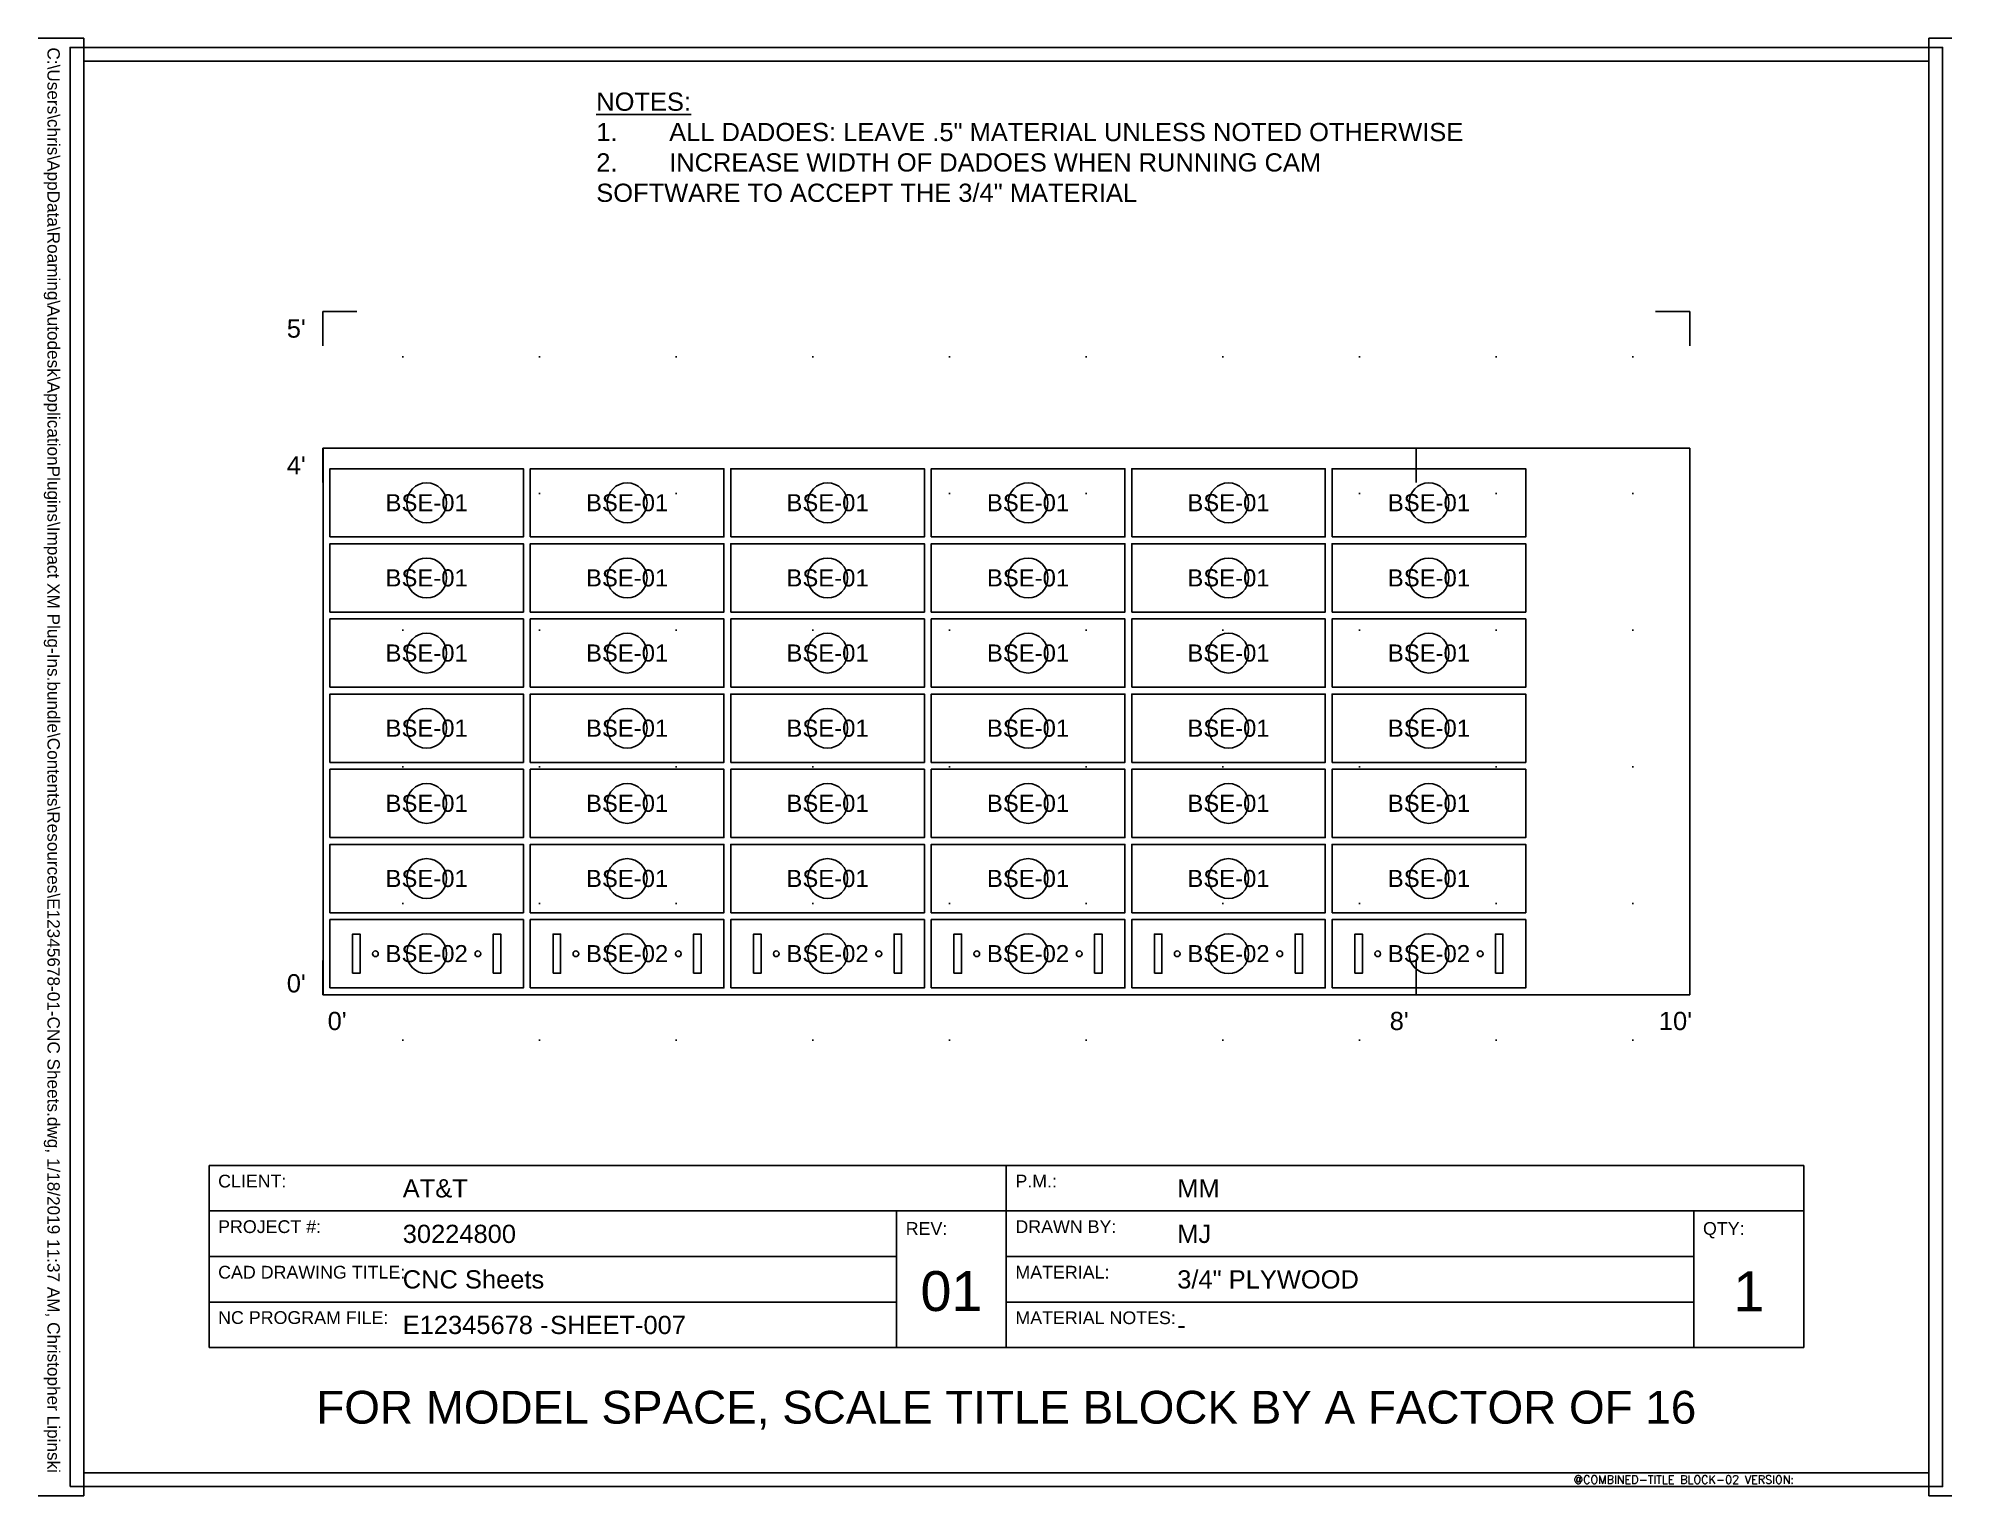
# Model space of a CAD drawing. Header units: inches. Extents: x 292 to 1880, y 512 to 1390.
# Drawn here: x 1312 to 1480, y 512 to 640 of the extents above; entities that cross this region are included whole.
import ezdxf
from ezdxf.enums import TextEntityAlignment as Align

# ---------------------------------------------------------------- set-up
doc = ezdxf.new("R2010")
doc.units = ezdxf.units.IN
doc.header["$MEASUREMENT"] = 0
doc.layers.get('Defpoints').update_dxf_attribs({"true_color": 0xff8080})
for name, color, linetype in [('0_GRID', 11, 'Continuous'), ('MD_Annotation', 4, 'Continuous'), ('MD_Title Blocks', 40, 'Continuous'), ('NC_Drill_D0.5', 104, 'Continuous'), ('NC_Inside', 230, 'Continuous'), ('NC_Material', 5, 'Continuous'), ('NC_Outside', 74, 'Continuous')]:
    doc.layers.add(name, color=color, linetype=linetype)
doc.styles.add('ANNO', font='swissli.ttf')
doc.styles.get("Standard").update_dxf_attribs({"font": 'simplex.shx'})

msp = doc.modelspace()

# ---------------------------------------------------------------- texts
at = {"layer": 'MD_Annotation', "linetype": 'Continuous', "char_height": 1.5, "attachment_point": 5, "style": 'ANNO'}
for s, insert in [('BSE-01', (1346.1, 599.2)), ('BSE-01', (1363.7, 599.2)), ('BSE-01', (1381.3, 599.2)), ('BSE-01', (1398.9, 599.2)), ('BSE-01', (1416.5, 599.2)), ('BSE-01', (1434.1, 599.2)), ('BSE-01', (1346.1, 592.6)), ('BSE-01', (1363.7, 592.6)), ('BSE-01', (1381.3, 592.6)), ('BSE-01', (1398.9, 592.6)), ('BSE-01', (1416.5, 592.6)), ('BSE-01', (1434.1, 592.6)), ('BSE-01', (1346.1, 586)), ('BSE-01', (1363.7, 586)), ('BSE-01', (1381.3, 586)), ('BSE-01', (1398.9, 586)), ('BSE-01', (1416.5, 586)), ('BSE-01', (1434.1, 586)), ('BSE-01', (1346.1, 579.4)), ('BSE-01', (1363.7, 579.4)), ('BSE-01', (1381.3, 579.4)), ('BSE-01', (1398.9, 579.4)), ('BSE-01', (1416.5, 579.4)), ('BSE-01', (1434.1, 579.4)), ('BSE-01', (1346.1, 572.8)), ('BSE-01', (1363.7, 572.8)), ('BSE-01', (1381.3, 572.8)), ('BSE-01', (1398.9, 572.8)), ('BSE-01', (1416.5, 572.8)), ('BSE-01', (1434.1, 572.8)), ('BSE-01', (1346.1, 566.2)), ('BSE-01', (1363.7, 566.2)), ('BSE-01', (1381.3, 566.2)), ('BSE-01', (1398.9, 566.2)), ('BSE-01', (1416.5, 566.2)), ('BSE-01', (1434.1, 566.2)), ('BSE-02', (1346.1, 559.6)), ('BSE-02', (1363.7, 559.6)), ('BSE-02', (1381.3, 559.6)), ('BSE-02', (1398.9, 559.6)), ('BSE-02', (1416.5, 559.6)), ('BSE-02', (1434.1, 559.6))]:
    msp.add_mtext(s, dxfattribs=dict(at, insert=insert))

# ---------------------------------------------------------------- blocks, each defined once
blk = doc.blocks.new('TBLOCK-CNC SHEET GRID-02')
at = {"layer": '0_GRID'}
h = blk.add_hatch(dxfattribs=at)
h.set_pattern_fill('GRID', color=11, scale=1.5, pattern_type=2)
h.set_pattern_definition([(0, (0.75, 1.5), (0, 1.5), [0, -1.5]), (0, (1.5, 1.5), (0, 1.5), [0, -1.5]), (0, (0, 1.5), (0, 1.5), [0, -1.5]), (0, (1.5, 0), (0, 1.5), [0, -1.5]), (0, (0.75, 0), (0, 1.5), [0, -1.5]), (0, (0, 0), (0, 1.5), [0, -1.5]), (0, (0.75, 0.75), (0, 1.5), [0, -1.5]), (0, (1.5, 0.75), (0, 1.5), [0, -1.5]), (0, (0, 0.75), (0, 1.5), [0, -1.5])])
h.paths.add_polyline_path([(7.75, 4), (-0.25, 4), (-0.25, -0.25), (7.75, -0.25)])
at = {"color": 14}
for p, q in [((0, 3.562), (0, 3.75)), ((0, 3.75), (0.187, 3.75)), ((7.312, 3.75), (7.5, 3.75)), ((7.5, 3.75), (7.5, 3.562)), ((0, 2.812), (0, 3)), ((0, 3), (0.187, 3)), ((5.812, 3), (6, 3)), ((6, 3), (6, 2.812)), ((7.312, 3), (7.5, 3)), ((7.5, 3), (7.5, 2.812)), ((0, 0.187), (0, 0)), ((6, 0), (6, 0.187)), ((7.5, 0), (7.5, 0.187)), ((0, 0), (0.187, 0)), ((5.812, 0), (6, 0)), ((7.312, 0), (7.5, 0))]:
    blk.add_line(p, q, dxfattribs=at)
at = {"color": 11, "char_height": 0.1, "style": 'ANNO'}
for s, insert, attachment_point in [("5'", (-0.094, 3.656), 6), ("4'", (-0.094, 2.906), 6), ("0'", (-0.094, 0.062), 6), ("0'", (0.078, -0.094), 2), ("8'", (5.906, -0.094), 2), ("10'", (7.422, -0.094), 2)]:
    blk.add_mtext(s, dxfattribs=dict(at, insert=insert, attachment_point=attachment_point))
blk = doc.blocks.new('TBLOCK-CNC NOTES-02')
at = {"color": 4, "linetype": 'Continuous', "insert": (0, 0), "char_height": 0.1, "width": 4.5, "attachment_point": 1, "style": 'ANNO'}
blk.add_mtext('\\A1;{\\LNOTES:\\P\\pi-0.3,l0.4,t0.4;}1.^IALL DADOES: LEAVE .5" MATERIAL UNLESS NOTED OTHERWISE\\P2.^IINCREASE WIDTH OF DADOES WHEN RUNNING CAM SOFTWARE TO ACCEPT THE 3/4" MATERIAL ', dxfattribs=at)
blk = doc.blocks.new('*U8')
at = {"color": 5}
for p, q in [((0.688, 1.688), (9.438, 1.688)), ((0.688, 0.788), (0.688, 1.688)), ((5.062, 1.688), (5.062, 0.688)), ((9.438, 0.688), (9.438, 1.688)), ((4.46, 1.438), (4.46, 0.688)), ((4.46, 1.438), (5.062, 1.438)), ((8.835, 1.438), (8.835, 0.688)), ((8.835, 1.438), (9.438, 1.438)), ((0.688, 0.688), (0.688, 0.788)), ((0.688, 0.688), (5.062, 0.688)), ((5.062, 0.688), (9.438, 0.688))]:
    blk.add_line(p, q, dxfattribs=at)
at = {"color": 9}
for p, q in [((0.688, 1.438), (4.46, 1.438)), ((5.062, 1.438), (8.835, 1.438)), ((0.688, 1.188), (4.46, 1.188)), ((5.062, 1.188), (8.835, 1.188)), ((0.688, 0.938), (4.46, 0.938)), ((5.062, 0.938), (8.835, 0.938))]:
    blk.add_line(p, q, dxfattribs=at)
blk.add_lwpolyline([(-0.075, -0.075), (10.2, -0.075), (10.2, 7.825), (-0.075, 7.825)], close=True, dxfattribs=at)
at = {"color": 5}
blk.add_lwpolyline([(0, 0), (10.125, 0), (10.125, 7.75), (0, 7.75)], close=True, dxfattribs=at)
at = {"layer": 'Defpoints'}
for p, q in [((0, 7.875), (-0.25, 7.875)), ((0, 7.875), (0, 7.75)), ((10.125, 7.75), (10.125, 7.875)), ((10.25, 7.875), (10.125, 7.875)), ((0, 0), (0, -0.125)), ((10.125, -0.125), (10.125, 0)), ((-0.25, -0.125), (0, -0.125)), ((10.125, -0.125), (10.25, -0.125))]:
    blk.add_line(p, q, dxfattribs=at)
for name, p in [('TBLOCK-CNC NOTES-02', (2.812, 7.577)), ('TBLOCK-CNC SHEET GRID-02', (1.312, 2.625))]:
    blk.add_blockref(name, p)
at = {"color": 4, "insert": (-0.22, 0), "char_height": 0.0675, "attachment_point": 9, "rotation": 270, "style": 'ANNO'}
blk.add_mtext('C:\\\\Users\\\\chris\\\\AppData\\\\Roaming\\\\Autodesk\\\\ApplicationPlugins\\\\Impact XM Plug-Ins.bundle\\\\Contents\\\\Resources\\\\E12345678-01-CNC Sheets.dwg, 1/18/2019 11:37 AM, Christopher Lipinski', dxfattribs=at)
at = {"color": 4, "style": 'ANNO'}
for s, insert, char_height, attachment_point in [('CLIENT:', (0.737, 1.637), 0.07, 1), ('P.M.:', (5.112, 1.637), 0.07, 1), ('PROJECT #:', (0.737, 1.387), 0.07, 1), ('REV:', (4.51, 1.377), 0.07, 1), ('DRAWN BY:', (5.112, 1.387), 0.07, 1), ('QTY:', (8.885, 1.377), 0.07, 1), ('CAD DRAWING TITLE:', (0.737, 1.137), 0.07, 1), ('CNC Sheets', (1.75, 1.062), 0.1, 4), ('01', (4.761, 0.997), 0.2188, 5), ('MATERIAL:', (5.112, 1.137), 0.07, 1), ('NC PROGRAM FILE:', (0.737, 0.888), 0.07, 1), ('E12345678 -', (1.75, 0.812), 0.1, 4), ('MATERIAL NOTES:', (5.112, 0.887), 0.07, 1)]:
    blk.add_mtext(s, dxfattribs=dict(at, insert=insert, char_height=char_height, attachment_point=attachment_point))
at = {"color": 14, "insert": (5.062, 0.344), "char_height": 0.18, "attachment_point": 5, "style": 'ANNO'}
blk.add_mtext('FOR MODEL SPACE, SCALE TITLE BLOCK BY A FACTOR OF 16', dxfattribs=at)
at = {"color": 4, "style": 'ANNO'}
for tag, p in [('CLIENT_2', (1.75, 1.562)), ('PM_2', (6, 1.562)), ('PROJECT_NO_2', (1.75, 1.312)), ('DET_2', (6, 1.312)), ('MATERIAL', (6, 1.062)), ('NC_PROG', (2.559, 0.812)), ('MATERIAL_NOTES', (6, 0.812))]:
    blk.add_attdef(tag, text='', height=0.1, dxfattribs=at).set_placement(p, align=Align.MIDDLE_LEFT)
blk.add_attdef('QTY', text='', height=0.219, dxfattribs=at).set_placement((9.136, 0.997), align=Align.MIDDLE_CENTER)
at = {"layer": 'Defpoints'}
blk.add_text('@COMBINED-TITLE BLOCK-02 VERSION:', height=0.045, dxfattribs=at).set_placement((8.175, -0.059))
at = {"layer": 'Defpoints', "flags": 2}
blk.add_attdef('TITLE_BLOCK_VERSION', (9.558, -0.059), '', height=0.045, dxfattribs=at)

# ---------------------------------------------------------------- linework, layer by layer
at = {"layer": 'NC_Drill_D0.5'}
for centre in [(1341.6, 559.6), (1350.6, 559.6), (1359.2, 559.6), (1368.2, 559.6), (1376.8, 559.6), (1385.8, 559.6), (1394.4, 559.6), (1403.4, 559.6), (1412, 559.6), (1421, 559.6), (1429.6, 559.6), (1438.6, 559.6)]:
    msp.add_circle(centre, 0.25, dxfattribs=at)
at = {"layer": 'NC_Inside'}
for points in [[(1339.6, 557.88), (1339.6, 561.32), (1340.26, 561.32), (1340.26, 557.88)], [(1351.94, 557.88), (1351.94, 561.32), (1352.6, 561.32), (1352.6, 557.88)], [(1357.2, 557.88), (1357.2, 561.32), (1357.86, 561.32), (1357.86, 557.88)], [(1369.54, 557.88), (1369.54, 561.32), (1370.2, 561.32), (1370.2, 557.88)], [(1374.8, 557.88), (1374.8, 561.32), (1375.46, 561.32), (1375.46, 557.88)], [(1387.14, 557.88), (1387.14, 561.32), (1387.8, 561.32), (1387.8, 557.88)], [(1392.4, 557.88), (1392.4, 561.32), (1393.06, 561.32), (1393.06, 557.88)], [(1404.74, 557.88), (1404.74, 561.32), (1405.4, 561.32), (1405.4, 557.88)], [(1410, 557.88), (1410, 561.32), (1410.66, 561.32), (1410.66, 557.88)], [(1422.34, 557.88), (1422.34, 561.32), (1423, 561.32), (1423, 557.88)], [(1427.6, 557.88), (1427.6, 561.32), (1428.26, 561.32), (1428.26, 557.88)], [(1439.94, 557.88), (1439.94, 561.32), (1440.6, 561.32), (1440.6, 557.88)]]:
    msp.add_lwpolyline(points, close=True, dxfattribs=at)
for centre in [(1346.1, 599.2), (1363.7, 599.2), (1381.3, 599.2), (1398.9, 599.2), (1416.5, 599.2), (1434.1, 599.2), (1346.1, 592.6), (1363.7, 592.6), (1381.3, 592.6), (1398.9, 592.6), (1416.5, 592.6), (1434.1, 592.6), (1346.1, 586), (1363.7, 586), (1381.3, 586), (1398.9, 586), (1416.5, 586), (1434.1, 586), (1346.1, 579.4), (1363.7, 579.4), (1381.3, 579.4), (1398.9, 579.4), (1416.5, 579.4), (1434.1, 579.4), (1346.1, 572.8), (1363.7, 572.8), (1381.3, 572.8), (1398.9, 572.8), (1416.5, 572.8), (1434.1, 572.8), (1346.1, 566.2), (1363.7, 566.2), (1381.3, 566.2), (1398.9, 566.2), (1416.5, 566.2), (1434.1, 566.2), (1346.1, 559.6), (1363.7, 559.6), (1381.3, 559.6), (1398.9, 559.6), (1416.5, 559.6), (1434.1, 559.6)]:
    msp.add_circle(centre, 1.75, dxfattribs=at)
at = {"layer": 'NC_Material', "linetype": 'Continuous'}
msp.add_lwpolyline([(1337, 556), (1457, 556), (1457, 604), (1337, 604)], close=True, dxfattribs=at)
at = {"layer": 'NC_Outside'}
for points in [[(1337.6, 596.2), (1337.6, 602.2), (1354.6, 602.2), (1354.6, 596.2)], [(1355.2, 596.2), (1355.2, 602.2), (1372.2, 602.2), (1372.2, 596.2)], [(1372.8, 596.2), (1372.8, 602.2), (1389.8, 602.2), (1389.8, 596.2)], [(1390.4, 596.2), (1390.4, 602.2), (1407.4, 602.2), (1407.4, 596.2)], [(1408, 596.2), (1408, 602.2), (1425, 602.2), (1425, 596.2)], [(1425.6, 596.2), (1425.6, 602.2), (1442.6, 602.2), (1442.6, 596.2)], [(1337.6, 589.6), (1337.6, 595.6), (1354.6, 595.6), (1354.6, 589.6)], [(1355.2, 589.6), (1355.2, 595.6), (1372.2, 595.6), (1372.2, 589.6)], [(1372.8, 589.6), (1372.8, 595.6), (1389.8, 595.6), (1389.8, 589.6)], [(1390.4, 589.6), (1390.4, 595.6), (1407.4, 595.6), (1407.4, 589.6)], [(1408, 589.6), (1408, 595.6), (1425, 595.6), (1425, 589.6)], [(1425.6, 589.6), (1425.6, 595.6), (1442.6, 595.6), (1442.6, 589.6)], [(1337.6, 583), (1337.6, 589), (1354.6, 589), (1354.6, 583)], [(1355.2, 583), (1355.2, 589), (1372.2, 589), (1372.2, 583)], [(1372.8, 583), (1372.8, 589), (1389.8, 589), (1389.8, 583)], [(1390.4, 583), (1390.4, 589), (1407.4, 589), (1407.4, 583)], [(1408, 583), (1408, 589), (1425, 589), (1425, 583)], [(1425.6, 583), (1425.6, 589), (1442.6, 589), (1442.6, 583)], [(1337.6, 576.4), (1337.6, 582.4), (1354.6, 582.4), (1354.6, 576.4)], [(1355.2, 576.4), (1355.2, 582.4), (1372.2, 582.4), (1372.2, 576.4)], [(1372.8, 576.4), (1372.8, 582.4), (1389.8, 582.4), (1389.8, 576.4)], [(1390.4, 576.4), (1390.4, 582.4), (1407.4, 582.4), (1407.4, 576.4)], [(1408, 576.4), (1408, 582.4), (1425, 582.4), (1425, 576.4)], [(1425.6, 576.4), (1425.6, 582.4), (1442.6, 582.4), (1442.6, 576.4)], [(1337.6, 569.8), (1337.6, 575.8), (1354.6, 575.8), (1354.6, 569.8)], [(1355.2, 569.8), (1355.2, 575.8), (1372.2, 575.8), (1372.2, 569.8)], [(1372.8, 569.8), (1372.8, 575.8), (1389.8, 575.8), (1389.8, 569.8)], [(1390.4, 569.8), (1390.4, 575.8), (1407.4, 575.8), (1407.4, 569.8)], [(1408, 569.8), (1408, 575.8), (1425, 575.8), (1425, 569.8)], [(1425.6, 569.8), (1425.6, 575.8), (1442.6, 575.8), (1442.6, 569.8)], [(1337.6, 563.2), (1337.6, 569.2), (1354.6, 569.2), (1354.6, 563.2)], [(1355.2, 563.2), (1355.2, 569.2), (1372.2, 569.2), (1372.2, 563.2)], [(1372.8, 563.2), (1372.8, 569.2), (1389.8, 569.2), (1389.8, 563.2)], [(1390.4, 563.2), (1390.4, 569.2), (1407.4, 569.2), (1407.4, 563.2)], [(1408, 563.2), (1408, 569.2), (1425, 569.2), (1425, 563.2)], [(1425.6, 563.2), (1425.6, 569.2), (1442.6, 569.2), (1442.6, 563.2)], [(1337.6, 556.6), (1337.6, 562.6), (1354.6, 562.6), (1354.6, 556.6)], [(1355.2, 556.6), (1355.2, 562.6), (1372.2, 562.6), (1372.2, 556.6)], [(1372.8, 556.6), (1372.8, 562.6), (1389.8, 562.6), (1389.8, 556.6)], [(1390.4, 556.6), (1390.4, 562.6), (1407.4, 562.6), (1407.4, 556.6)], [(1408, 556.6), (1408, 562.6), (1425, 562.6), (1425, 556.6)], [(1425.6, 556.6), (1425.6, 562.6), (1442.6, 562.6), (1442.6, 556.6)]]:
    msp.add_lwpolyline(points, close=True, dxfattribs=at)

# ---------------------------------------------------------------- block references
at = {"layer": 'MD_Title Blocks'}
ref = msp.add_blockref('*U8', (1316, 514), dxfattribs=dict(at, xscale=16, yscale=16, zscale=16))
ref.add_attrib('CLIENT_2', 'AT&T', dxfattribs={"layer": '0', "color": 4, "height": 1.6, "style": 'ANNO'}).set_placement((1344, 539), align=Align.MIDDLE_LEFT)
ref.add_attrib('PROJECT_NO_2', '30224800', dxfattribs={"layer": '0', "color": 4, "height": 1.6, "style": 'ANNO'}).set_placement((1344, 535), align=Align.MIDDLE_LEFT)
ref.add_attrib('PM_2', 'MM', dxfattribs={"layer": '0', "color": 4, "height": 1.6, "style": 'ANNO'}).set_placement((1412, 539), align=Align.MIDDLE_LEFT)
ref.add_attrib('DET_2', 'MJ', dxfattribs={"layer": '0', "color": 4, "height": 1.6, "style": 'ANNO'}).set_placement((1412, 535), align=Align.MIDDLE_LEFT)
ref.add_attrib('NC_PROG', 'SHEET-007', dxfattribs={"layer": '0', "color": 4, "height": 1.6, "style": 'ANNO'}).set_placement((1356.94, 527), align=Align.MIDDLE_LEFT)
ref.add_attrib('MATERIAL', '3/4" PLYWOOD', dxfattribs={"layer": '0', "color": 4, "height": 1.6, "style": 'ANNO'}).set_placement((1412, 531), align=Align.MIDDLE_LEFT)
ref.add_attrib('MATERIAL_NOTES', '-', dxfattribs={"layer": '0', "color": 4, "height": 1.6, "style": 'ANNO'}).set_placement((1412, 527), align=Align.MIDDLE_LEFT)
ref.add_attrib('QTY', '1', dxfattribs={"layer": '0', "color": 4, "height": 3.5, "style": 'ANNO'}).set_placement((1462.18, 529.95), align=Align.MIDDLE_CENTER)

msp.set_redraw_order([(e.dxf.handle, doc.entitydb.next_handle()) for e in msp.query("TEXT MTEXT ATTDEF DIMENSION ARC_DIMENSION")])  # texts and dimensions are drawn at this point

doc.saveas('drawing.dxf')
